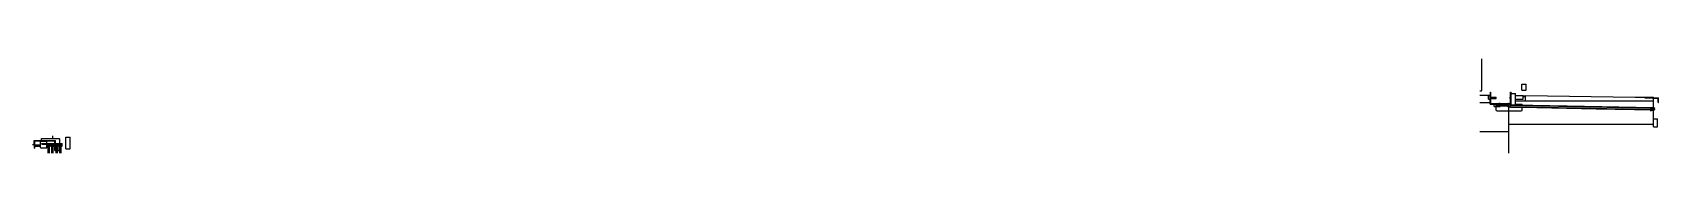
# Model space of a CAD drawing. Header units: metres. Extents: x 0 to 31.2, y 0 to 0.7.
# Drawn here: x 20 to 31.23, y 0 to 0.65 of the extents above; entities that cross this region are included whole.
import ezdxf

# ---------------------------------------------------------------- set-up
doc = ezdxf.new("R2010")
doc.units = ezdxf.units.M
doc.layers.add('G_MEDIDO', color=8, linetype='Continuous')
doc.layers.add('P_PROPUESTO', color=5, linetype='Continuous')

msp = doc.modelspace()

# ---------------------------------------------------------------- linework, layer by layer
at = {"layer": 'G_MEDIDO'}
for p, q in [((30.015, 0.433), (30.015, 0.65)), ((30.29, 0.47), (30.29, 0.475)), ((30.29, 0.475), (30.316, 0.475)), ((30.29, 0.435), (30.29, 0.47)), ((30.316, 0.475), (30.32, 0.475)), ((30.32, 0.44), (30.32, 0.475)), ((30, 0.43), (30.012, 0.43)), ((30, 0.4), (30.073, 0.4)), ((30, 0.35), (30.073, 0.35)), ((30.012, 0.43), (30.013, 0.431)), ((30.013, 0.431), (30.014, 0.431)), ((30.014, 0.431), (30.015, 0.433)), ((30.014, 0.431), (30.014, 0.431)), ((30.014, 0.431), (30.014, 0.431)), ((30.014, 0.431), (30.014, 0.431)), ((30.014, 0.431), (30.014, 0.431)), ((30.015, 0.433), (30.015, 0.433)), ((30.06, 0.395), (30.06, 0.398)), ((30.06, 0.398), (30.073, 0.398)), ((30.06, 0.372), (30.06, 0.395)), ((30.06, 0.372), (30.073, 0.372)), ((30.073, 0.398), (30.073, 0.4)), ((30.073, 0.372), (30.073, 0.398)), ((30.073, 0.35), (30.073, 0.372)), ((30.073, 0.337), (30.073, 0.35)), ((30.074, 0.343), (30.074, 0.42)), ((30.074, 0.42), (30.076, 0.42)), ((30.074, 0.34), (30.074, 0.343)), ((30.074, 0.343), (30.076, 0.343)), ((30.074, 0.337), (30.074, 0.34)), ((30.074, 0.34), (30.192, 0.34)), ((30.076, 0.386), (30.076, 0.42)), ((30.076, 0.376), (30.076, 0.386)), ((30.076, 0.386), (30.114, 0.386)), ((30.076, 0.343), (30.076, 0.376)), ((30.076, 0.376), (30.114, 0.376)), ((30.076, 0.343), (30.133, 0.343)), ((30.114, 0.376), (30.114, 0.386)), ((30.133, 0.343), (30.133, 0.344)), ((30.133, 0.344), (30.141, 0.344)), ((30.133, 0.343), (30.141, 0.343)), ((30.141, 0.343), (30.141, 0.344)), ((30.141, 0.343), (30.191, 0.343)), ((30.191, 0.343), (30.192, 0.343)), ((30.191, 0.341), (30.191, 0.343)), ((30.191, 0.341), (30.192, 0.341)), ((30.192, 0.343), (30.192, 0.343)), ((30.192, 0.341), (30.192, 0.343)), ((30.192, 0.34), (30.192, 0.343)), ((30.192, 0.338), (30.192, 0.34)), ((30.192, 0.337), (30.192, 0.338)), ((30.192, 0.338), (30.192, 0.338)), ((30.194, 0.338), (30.194, 0.344)), ((30.194, 0.344), (30.196, 0.344)), ((30.194, 0.336), (30.194, 0.338)), ((30.196, 0.338), (30.196, 0.344)), ((30.196, 0.337), (30.196, 0.338)), ((30.206, 0.338), (30.206, 0.344)), ((30.206, 0.344), (30.208, 0.344)), ((30.206, 0.338), (30.206, 0.338)), ((30.206, 0.337), (30.206, 0.338)), ((30.208, 0.338), (30.208, 0.344)), ((30.208, 0.343), (30.208, 0.343)), ((30.208, 0.341), (30.208, 0.343)), ((30.208, 0.341), (30.208, 0.341)), ((30.208, 0.338), (30.208, 0.338)), ((30.208, 0.337), (30.208, 0.338)), ((30.208, 0.337), (30.208, 0.337)), ((30.208, 0.343), (30.211, 0.343)), ((30.208, 0.341), (30.208, 0.343)), ((30.208, 0.34), (30.208, 0.341)), ((30.208, 0.341), (30.211, 0.341)), ((30.208, 0.34), (30.216, 0.34)), ((30.208, 0.338), (30.208, 0.34)), ((30.209, 0.338), (30.208, 0.338)), ((30.209, 0.337), (30.209, 0.338)), ((30.209, 0.337), (30.209, 0.337)), ((30.209, 0.337), (30.209, 0.337)), ((30.211, 0.376), (30.211, 0.386)), ((30.211, 0.386), (30.213, 0.386)), ((30.211, 0.376), (30.213, 0.376)), ((30.211, 0.343), (30.213, 0.343)), ((30.211, 0.341), (30.211, 0.343)), ((30.213, 0.386), (30.213, 0.42)), ((30.213, 0.42), (30.216, 0.42)), ((30.213, 0.376), (30.213, 0.386)), ((30.213, 0.343), (30.213, 0.376)), ((30.213, 0.343), (30.216, 0.343)), ((30.216, 0.343), (30.216, 0.42)), ((30.216, 0.34), (30.216, 0.343)), ((30.216, 0.337), (30.216, 0.34)), ((30.218, 0.411), (30.229, 0.411)), ((30.218, 0.337), (30.218, 0.411)), ((30.229, 0.411), (30.244, 0.411)), ((30.244, 0.411), (30.246, 0.41)), ((30.246, 0.41), (30.246, 0.41)), ((30.246, 0.41), (30.246, 0.41)), ((30.246, 0.41), (30.246, 0.41)), ((30.247, 0.409), (30.246, 0.41)), ((30.246, 0.41), (30.246, 0.41)), ((30.247, 0.407), (30.247, 0.409)), ((30.247, 0.409), (30.247, 0.409)), ((30.247, 0.398), (30.247, 0.407)), ((30.247, 0.334), (30.247, 0.398)), ((30.248, 0.398), (30.268, 0.398)), ((30.248, 0.372), (30.248, 0.398)), ((30.248, 0.372), (30.3, 0.372)), ((30.248, 0.36), (30.316, 0.36)), ((30.248, 0.337), (30.248, 0.36)), ((30.248, 0.337), (30.268, 0.337)), ((30.248, 0.334), (30.248, 0.337)), ((30.268, 0.398), (30.3, 0.398)), ((30.268, 0.337), (30.287, 0.337)), ((30.287, 0.337), (30.29, 0.337)), ((30.29, 0.435), (30.294, 0.435)), ((30.294, 0.435), (30.32, 0.435)), ((30.3, 0.375), (30.3, 0.398)), ((30.3, 0.372), (30.3, 0.375)), ((30.302, 0.395), (30.302, 0.396)), ((30.302, 0.396), (30.314, 0.396)), ((30.302, 0.395), (30.302, 0.395)), ((30.302, 0.391), (30.302, 0.395)), ((30.302, 0.391), (30.302, 0.391)), ((30.302, 0.391), (30.302, 0.391)), ((30.302, 0.391), (30.314, 0.391)), ((30.314, 0.396), (30.314, 0.395)), ((30.314, 0.395), (30.314, 0.395)), ((30.314, 0.391), (30.314, 0.395)), ((30.314, 0.391), (30.314, 0.391)), ((30.314, 0.391), (30.314, 0.391)), ((30.315, 0.397), (30.315, 0.398)), ((30.315, 0.398), (30.316, 0.398)), ((30.315, 0.361), (30.315, 0.397)), ((30.315, 0.36), (30.315, 0.361)), ((30.315, 0.36), (30.316, 0.36)), ((30.316, 0.398), (31.075, 0.387)), ((30.316, 0.36), (30.975, 0.36)), ((30.32, 0.435), (30.32, 0.44)), ((30.975, 0.36), (31.195, 0.36)), ((31.075, 0.387), (31.199, 0.385)), ((31.14, 0.384), (31.2, 0.382)), ((31.14, 0.382), (31.14, 0.384)), ((31.14, 0.382), (31.2, 0.38)), ((31.195, 0.36), (31.198, 0.359)), ((31.195, 0.36), (31.199, 0.36)), ((31.198, 0.359), (31.198, 0.359)), ((31.198, 0.359), (31.199, 0.359)), ((31.199, 0.385), (31.2, 0.385)), ((31.199, 0.36), (31.2, 0.36)), ((31.199, 0.359), (31.199, 0.359)), ((31.199, 0.358), (31.199, 0.359)), ((31.199, 0.359), (31.199, 0.359)), ((31.2, 0.355), (31.199, 0.358)), ((31.199, 0.358), (31.199, 0.358)), ((31.2, 0.384), (31.2, 0.385)), ((31.2, 0.382), (31.2, 0.384)), ((31.2, 0.38), (31.2, 0.382)), ((31.2, 0.382), (31.235, 0.381)), ((31.2, 0.361), (31.2, 0.38)), ((31.2, 0.38), (31.233, 0.379)), ((31.2, 0.36), (31.2, 0.361)), ((31.2, 0.331), (31.2, 0.355)), ((31.233, 0.349), (31.233, 0.379)), ((31.233, 0.349), (31.235, 0.349)), ((31.235, 0.349), (31.235, 0.381)), ((30.073, 0.337), (30.074, 0.337)), ((30.074, 0.337), (30.1, 0.337)), ((30.1, 0.337), (30.116, 0.337)), ((30.1, 0.321), (30.1, 0.337)), ((30.1, 0.321), (30.105, 0.321)), ((30.105, 0.321), (30.113, 0.321)), ((30.113, 0.332), (30.114, 0.335)), ((30.113, 0.328), (30.113, 0.332)), ((30.113, 0.321), (30.113, 0.328)), ((30.113, 0.298), (30.113, 0.321)), ((30.113, 0.321), (30.14, 0.321)), ((30.114, 0.295), (30.113, 0.298)), ((30.113, 0.298), (30.113, 0.298)), ((30.114, 0.335), (30.115, 0.336)), ((30.114, 0.335), (30.114, 0.335)), ((30.115, 0.294), (30.114, 0.295)), ((30.114, 0.295), (30.114, 0.295)), ((30.115, 0.336), (30.115, 0.336)), ((30.115, 0.336), (30.116, 0.336)), ((30.115, 0.336), (30.115, 0.336)), ((30.115, 0.294), (30.115, 0.294)), ((30.115, 0.294), (30.116, 0.294)), ((30.116, 0.337), (30.121, 0.337)), ((30.116, 0.336), (30.116, 0.337)), ((30.116, 0.294), (30.119, 0.293)), ((30.119, 0.293), (30.119, 0.292)), ((30.119, 0.292), (30.2, 0.292)), ((30.121, 0.328), (30.121, 0.337)), ((30.121, 0.337), (30.122, 0.337)), ((30.121, 0.328), (30.122, 0.328)), ((30.122, 0.333), (30.122, 0.337)), ((30.122, 0.337), (30.192, 0.337)), ((30.123, 0.333), (30.122, 0.333)), ((30.122, 0.328), (30.122, 0.329)), ((30.122, 0.329), (30.126, 0.329)), ((30.122, 0.326), (30.122, 0.328)), ((30.122, 0.326), (30.14, 0.326)), ((30.123, 0.331), (30.123, 0.333)), ((30.124, 0.33), (30.123, 0.331)), ((30.123, 0.331), (30.123, 0.331)), ((30.124, 0.33), (30.124, 0.33)), ((30.124, 0.33), (30.124, 0.33)), ((30.124, 0.33), (30.126, 0.329)), ((30.126, 0.329), (30.126, 0.329)), ((30.126, 0.329), (30.192, 0.329)), ((30.14, 0.326), (30.193, 0.326)), ((30.14, 0.323), (30.14, 0.326)), ((30.14, 0.321), (30.14, 0.323)), ((30.192, 0.329), (30.192, 0.337)), ((30.192, 0.327), (30.192, 0.329)), ((30.193, 0.326), (30.192, 0.327)), ((30.193, 0.326), (30.193, 0.326)), ((30.193, 0.324), (30.193, 0.326)), ((30.193, 0.324), (30.193, 0.326)), ((30.194, 0.323), (30.193, 0.324)), ((30.194, 0.335), (30.194, 0.336)), ((30.194, 0.333), (30.194, 0.335)), ((30.195, 0.331), (30.194, 0.333)), ((30.195, 0.321), (30.194, 0.323)), ((30.195, 0.321), (30.194, 0.323)), ((30.196, 0.329), (30.195, 0.331)), ((30.195, 0.321), (30.196, 0.32)), ((30.195, 0.321), (30.196, 0.32)), ((30.196, 0.335), (30.196, 0.337)), ((30.196, 0.333), (30.196, 0.335)), ((30.197, 0.332), (30.196, 0.333)), ((30.197, 0.328), (30.196, 0.329)), ((30.196, 0.32), (30.197, 0.32)), ((30.196, 0.32), (30.197, 0.32)), ((30.197, 0.33), (30.197, 0.332)), ((30.198, 0.329), (30.197, 0.33)), ((30.198, 0.326), (30.197, 0.328)), ((30.197, 0.32), (30.198, 0.319)), ((30.197, 0.32), (30.198, 0.319)), ((30.199, 0.328), (30.198, 0.329)), ((30.199, 0.325), (30.198, 0.326)), ((30.198, 0.319), (30.2, 0.319)), ((30.198, 0.319), (30.2, 0.319)), ((30.2, 0.326), (30.199, 0.328)), ((30.199, 0.325), (30.2, 0.324)), ((30.2, 0.326), (30.202, 0.325)), ((30.2, 0.324), (30.202, 0.323)), ((30.2, 0.292), (30.2, 0.319)), ((30.2, 0.319), (30.2, 0.319)), ((30.2, 0.319), (30.212, 0.318)), ((30.2, 0.319), (30.2, 0.319)), ((30.2, 0.319), (30.2, 0.319)), ((30.2, 0.319), (30.2, 0.319)), ((30.2, 0.204), (30.2, 0.292)), ((30.2, 0.292), (30.268, 0.292)), ((30.202, 0.325), (30.203, 0.324)), ((30.202, 0.323), (30.203, 0.322)), ((30.203, 0.324), (30.204, 0.323)), ((30.203, 0.322), (30.205, 0.321)), ((30.204, 0.323), (30.206, 0.323)), ((30.205, 0.321), (30.207, 0.32)), ((30.206, 0.336), (30.206, 0.337)), ((30.206, 0.336), (30.206, 0.336)), ((30.206, 0.335), (30.206, 0.336)), ((30.207, 0.334), (30.206, 0.335)), ((30.206, 0.323), (30.207, 0.322)), ((30.207, 0.334), (30.207, 0.334)), ((30.208, 0.333), (30.207, 0.334)), ((30.207, 0.322), (30.209, 0.322)), ((30.207, 0.32), (30.208, 0.32)), ((30.208, 0.336), (30.208, 0.337)), ((30.208, 0.336), (30.208, 0.336)), ((30.208, 0.336), (30.208, 0.336)), ((30.209, 0.335), (30.208, 0.336)), ((30.208, 0.333), (30.208, 0.333)), ((30.208, 0.333), (30.209, 0.332)), ((30.208, 0.32), (30.21, 0.319)), ((30.209, 0.337), (30.216, 0.337)), ((30.209, 0.336), (30.209, 0.337)), ((30.209, 0.337), (30.209, 0.337)), ((30.209, 0.336), (30.209, 0.336)), ((30.209, 0.336), (30.209, 0.336)), ((30.21, 0.335), (30.209, 0.336)), ((30.209, 0.335), (30.209, 0.335)), ((30.209, 0.335), (30.209, 0.334)), ((30.209, 0.334), (30.21, 0.334)), ((30.209, 0.332), (30.209, 0.332)), ((30.209, 0.332), (30.21, 0.332)), ((30.209, 0.322), (30.211, 0.321)), ((30.21, 0.335), (30.21, 0.335)), ((30.21, 0.335), (30.21, 0.335)), ((30.21, 0.335), (30.211, 0.335)), ((30.21, 0.334), (30.21, 0.334)), ((30.21, 0.334), (30.211, 0.334)), ((30.21, 0.332), (30.21, 0.332)), ((30.21, 0.332), (30.211, 0.331)), ((30.21, 0.319), (30.212, 0.319)), ((30.211, 0.335), (30.211, 0.335)), ((30.211, 0.335), (30.211, 0.334)), ((30.211, 0.334), (30.212, 0.334)), ((30.211, 0.334), (30.211, 0.334)), ((30.211, 0.334), (30.211, 0.333)), ((30.211, 0.333), (30.212, 0.333)), ((30.211, 0.331), (30.212, 0.331)), ((30.211, 0.321), (30.212, 0.321)), ((30.212, 0.334), (30.247, 0.334)), ((30.212, 0.334), (30.212, 0.334)), ((30.212, 0.334), (30.212, 0.334)), ((30.212, 0.333), (30.212, 0.333)), ((30.212, 0.333), (31.21, 0.313)), ((30.212, 0.331), (30.212, 0.331)), ((30.212, 0.331), (31.21, 0.311)), ((30.212, 0.321), (31.21, 0.301)), ((30.212, 0.319), (31.21, 0.299)), ((30.212, 0.318), (30.212, 0.318)), ((30.212, 0.318), (30.293, 0.317)), ((30.212, 0.318), (30.293, 0.317)), ((30.216, 0.337), (30.218, 0.337)), ((30.248, 0.334), (30.284, 0.333)), ((30.248, 0.334), (30.248, 0.334)), ((30.248, 0.334), (31.2, 0.315)), ((30.268, 0.292), (30.287, 0.292)), ((30.284, 0.333), (30.293, 0.333)), ((30.287, 0.292), (30.29, 0.293)), ((30.29, 0.337), (30.29, 0.336)), ((30.29, 0.336), (30.291, 0.336)), ((30.29, 0.293), (30.29, 0.294)), ((30.29, 0.294), (30.291, 0.294)), ((30.291, 0.336), (30.291, 0.336)), ((30.292, 0.335), (30.291, 0.336)), ((30.291, 0.336), (30.291, 0.336)), ((30.291, 0.294), (30.292, 0.295)), ((30.291, 0.294), (30.291, 0.294)), ((30.293, 0.333), (30.292, 0.335)), ((30.292, 0.335), (30.292, 0.335)), ((30.292, 0.295), (30.293, 0.298)), ((30.292, 0.295), (30.292, 0.295)), ((30.293, 0.298), (30.293, 0.317)), ((30.293, 0.317), (30.293, 0.317)), ((30.293, 0.317), (30.804, 0.306)), ((30.293, 0.298), (30.293, 0.298)), ((30.804, 0.306), (31.2, 0.298)), ((31.2, 0.322), (31.2, 0.331)), ((31.2, 0.315), (31.2, 0.322)), ((31.2, 0.204), (31.2, 0.298)), ((31.201, 0.225), (31.201, 0.237)), ((31.201, 0.237), (31.223, 0.237)), ((31.201, 0.182), (31.201, 0.225)), ((31.21, 0.311), (31.21, 0.313)), ((31.21, 0.299), (31.21, 0.301)), ((31.223, 0.237), (31.229, 0.237)), ((31.229, 0.195), (31.229, 0.237)), ((20.14, 0.102), (20.14, 0.12)), ((30, 0.15), (30.159, 0.15)), ((30.159, 0.15), (30.196, 0.15)), ((30.196, 0.15), (30.2, 0.15)), ((30.196, 0.15), (30.198, 0.149)), ((30.198, 0.149), (30.198, 0.149)), ((30.198, 0.149), (30.199, 0.149)), ((30.199, 0.149), (30.199, 0.149)), ((30.199, 0.148), (30.199, 0.149)), ((30.199, 0.149), (30.199, 0.149)), ((30.2, 0.145), (30.199, 0.148)), ((30.199, 0.148), (30.199, 0.148)), ((30.2, 0.15), (30.2, 0.204)), ((30.201, 0.202), (30.2, 0.204)), ((30.2, 0.204), (30.2, 0.204)), ((30.2, 0.102), (30.2, 0.145)), ((30.201, 0.201), (30.201, 0.202)), ((30.201, 0.202), (30.201, 0.202)), ((30.201, 0.201), (30.202, 0.201)), ((30.202, 0.201), (30.202, 0.201)), ((30.202, 0.201), (30.204, 0.2)), ((30.204, 0.2), (30.204, 0.2)), ((30.204, 0.2), (30.975, 0.2)), ((30.975, 0.2), (31.195, 0.2)), ((31.195, 0.2), (31.198, 0.201)), ((31.198, 0.201), (31.198, 0.201)), ((31.198, 0.201), (31.199, 0.201)), ((31.199, 0.202), (31.2, 0.204)), ((31.199, 0.201), (31.199, 0.202)), ((31.199, 0.202), (31.199, 0.202)), ((31.199, 0.201), (31.199, 0.201)), ((31.2, 0.204), (31.2, 0.204)), ((31.201, 0.182), (31.207, 0.182)), ((31.207, 0.182), (31.229, 0.182)), ((31.229, 0.182), (31.229, 0.195)), ((20, 0.06), (20.012, 0.06)), ((20.012, 0.06), (20.012, 0.088)), ((20.012, 0.088), (20.014, 0.088)), ((20.014, 0.088), (20.061, 0.088)), ((20.014, 0.086), (20.014, 0.088)), ((20.014, 0.086), (20.017, 0.086)), ((20.014, 0.035), (20.014, 0.086)), ((20.014, 0.035), (20.017, 0.035)), ((20.017, 0.086), (20.154, 0.086)), ((20.017, 0.058), (20.017, 0.086)), ((20.017, 0.048), (20.017, 0.058)), ((20.017, 0.058), (20.055, 0.058)), ((20.017, 0.035), (20.017, 0.048)), ((20.017, 0.048), (20.055, 0.048)), ((20.055, 0.082), (20.056, 0.083)), ((20.055, 0.081), (20.055, 0.082)), ((20.055, 0.058), (20.055, 0.081)), ((20.055, 0.048), (20.055, 0.058)), ((20.055, 0.04), (20.055, 0.048)), ((20.055, 0.038), (20.055, 0.04)), ((20.055, 0.038), (20.056, 0.037)), ((20.056, 0.083), (20.098, 0.083)), ((20.056, 0.037), (20.098, 0.037)), ((20.061, 0.088), (20.061, 0.102)), ((20.061, 0.102), (20.14, 0.102)), ((20.061, 0.088), (20.062, 0.088)), ((20.062, 0.097), (20.063, 0.098)), ((20.062, 0.088), (20.062, 0.097)), ((20.062, 0.088), (20.157, 0.088)), ((20.063, 0.099), (20.063, 0.1)), ((20.063, 0.1), (20.064, 0.1)), ((20.063, 0.098), (20.063, 0.099)), ((20.064, 0.1), (20.065, 0.101)), ((20.064, 0.1), (20.064, 0.1)), ((20.064, 0.1), (20.064, 0.1)), ((20.064, 0.062), (20.064, 0.066)), ((20.064, 0.066), (20.099, 0.066)), ((20.064, 0.062), (20.099, 0.062)), ((20.065, 0.101), (20.066, 0.101)), ((20.066, 0.101), (20.114, 0.101)), ((20.098, 0.083), (20.099, 0.082)), ((20.098, 0.037), (20.099, 0.038)), ((20.099, 0.081), (20.099, 0.082)), ((20.099, 0.066), (20.099, 0.081)), ((20.099, 0.062), (20.099, 0.066)), ((20.099, 0.066), (20.151, 0.066)), ((20.099, 0.048), (20.099, 0.062)), ((20.099, 0.062), (20.105, 0.062)), ((20.099, 0.04), (20.099, 0.048)), ((20.099, 0.048), (20.105, 0.048)), ((20.099, 0.038), (20.099, 0.04)), ((20.105, 0.06), (20.105, 0.062)), ((20.105, 0.062), (20.145, 0.062)), ((20.105, 0.048), (20.105, 0.06)), ((20.105, 0.06), (20.108, 0.06)), ((20.105, 0.048), (20.108, 0.048)), ((20.108, 0.048), (20.108, 0.06)), ((20.108, 0.06), (20.115, 0.06)), ((20.108, 0), (20.108, 0.048)), ((20.114, 0.101), (20.183, 0.101)), ((20.115, 0.06), (20.117, 0.06)), ((20.117, 0.056), (20.117, 0.06)), ((20.117, 0.06), (20.119, 0.06)), ((20.117, 0.05), (20.117, 0.056)), ((20.117, 0.056), (20.119, 0.056)), ((20.117, 0.048), (20.117, 0.05)), ((20.117, 0.05), (20.119, 0.05)), ((20.117, 0), (20.117, 0.048)), ((20.117, 0.048), (20.119, 0.048)), ((20.119, 0.056), (20.119, 0.06)), ((20.119, 0.05), (20.119, 0.056)), ((20.119, 0.056), (20.131, 0.056)), ((20.119, 0.048), (20.119, 0.05)), ((20.119, 0.05), (20.131, 0.05)), ((20.131, 0.05), (20.131, 0.056)), ((20.131, 0.056), (20.134, 0.056)), ((20.131, 0.044), (20.131, 0.05)), ((20.131, 0.05), (20.134, 0.05)), ((20.131, 0.044), (20.134, 0.044)), ((20.134, 0.05), (20.134, 0.056)), ((20.134, 0.056), (20.141, 0.056)), ((20.134, 0.044), (20.134, 0.05)), ((20.134, 0), (20.134, 0.044)), ((20.141, 0.056), (20.143, 0.056)), ((20.143, 0.044), (20.143, 0.056)), ((20.143, 0.056), (20.145, 0.056)), ((20.143, 0), (20.143, 0.044)), ((20.143, 0.044), (20.145, 0.044)), ((20.145, 0.056), (20.145, 0.062)), ((20.145, 0.062), (20.151, 0.062)), ((20.145, 0.048), (20.145, 0.056)), ((20.145, 0.044), (20.145, 0.048)), ((20.145, 0.048), (20.151, 0.048)), ((20.151, 0.062), (20.151, 0.066)), ((20.151, 0.058), (20.151, 0.062)), ((20.151, 0.048), (20.151, 0.058)), ((20.151, 0.058), (20.154, 0.058)), ((20.151, 0.048), (20.154, 0.048)), ((20.154, 0.086), (20.157, 0.086)), ((20.154, 0.066), (20.154, 0.086)), ((20.154, 0.062), (20.154, 0.066)), ((20.154, 0.066), (20.157, 0.066)), ((20.154, 0.058), (20.154, 0.062)), ((20.154, 0.048), (20.154, 0.062)), ((20.154, 0.062), (20.157, 0.062)), ((20.154, 0.062), (20.154, 0.062)), ((20.154, 0.048), (20.154, 0.058)), ((20.154, 0.035), (20.154, 0.048)), ((20.154, 0.048), (20.157, 0.048)), ((20.154, 0.019), (20.154, 0.035)), ((20.154, 0.035), (20.157, 0.035)), ((20.154, 0.019), (20.16, 0.019)), ((20.157, 0.088), (20.158, 0.088)), ((20.157, 0.086), (20.157, 0.088)), ((20.157, 0.066), (20.157, 0.086)), ((20.157, 0.062), (20.157, 0.066)), ((20.157, 0.066), (20.158, 0.066)), ((20.157, 0.048), (20.157, 0.062)), ((20.157, 0.062), (20.158, 0.062)), ((20.157, 0.035), (20.157, 0.048)), ((20.157, 0.048), (20.158, 0.048)), ((20.157, 0.035), (20.158, 0.035)), ((20.158, 0.066), (20.158, 0.088)), ((20.158, 0.062), (20.158, 0.066)), ((20.158, 0.066), (20.188, 0.066)), ((20.158, 0.048), (20.158, 0.062)), ((20.158, 0.062), (20.16, 0.062)), ((20.158, 0.035), (20.158, 0.048)), ((20.158, 0.048), (20.16, 0.048)), ((20.16, 0.06), (20.16, 0.062)), ((20.16, 0.062), (20.174, 0.062)), ((20.16, 0.048), (20.16, 0.06)), ((20.16, 0.06), (20.163, 0.06)), ((20.16, 0.019), (20.16, 0.048)), ((20.16, 0.048), (20.163, 0.048)), ((20.163, 0.048), (20.163, 0.06)), ((20.163, 0.06), (20.17, 0.06)), ((20.163, 0), (20.163, 0.048)), ((20.17, 0.06), (20.172, 0.06)), ((20.172, 0.056), (20.172, 0.06)), ((20.172, 0.06), (20.174, 0.06)), ((20.172, 0.05), (20.172, 0.056)), ((20.172, 0.056), (20.174, 0.056)), ((20.172, 0.048), (20.172, 0.05)), ((20.172, 0.05), (20.174, 0.05)), ((20.172, 0), (20.172, 0.048)), ((20.172, 0.048), (20.174, 0.048)), ((20.174, 0.06), (20.174, 0.062)), ((20.174, 0.062), (20.188, 0.062)), ((20.174, 0.056), (20.174, 0.06)), ((20.174, 0.05), (20.174, 0.056)), ((20.174, 0.056), (20.186, 0.056)), ((20.174, 0.048), (20.174, 0.05)), ((20.174, 0.05), (20.186, 0.05)), ((20.174, 0.019), (20.174, 0.048)), ((20.174, 0.019), (20.183, 0.019)), ((20.183, 0.101), (20.184, 0.101)), ((20.183, 0.019), (20.184, 0.019)), ((20.184, 0.101), (20.186, 0.1)), ((20.184, 0.019), (20.186, 0.02)), ((20.186, 0.1), (20.186, 0.1)), ((20.186, 0.1), (20.186, 0.1)), ((20.187, 0.1), (20.186, 0.1)), ((20.186, 0.056), (20.186, 0.058)), ((20.186, 0.058), (20.188, 0.058)), ((20.186, 0.05), (20.186, 0.056)), ((20.186, 0.056), (20.189, 0.056)), ((20.186, 0.044), (20.186, 0.05)), ((20.186, 0.05), (20.189, 0.05)), ((20.186, 0.02), (20.186, 0.044)), ((20.186, 0.044), (20.189, 0.044)), ((20.186, 0.02), (20.186, 0.02)), ((20.186, 0.02), (20.186, 0.02)), ((20.186, 0.02), (20.186, 0.02)), ((20.187, 0.099), (20.187, 0.1)), ((20.187, 0.098), (20.187, 0.099)), ((20.188, 0.097), (20.187, 0.098)), ((20.188, 0.066), (20.188, 0.097)), ((20.188, 0.062), (20.188, 0.066)), ((20.188, 0.066), (20.206, 0.066)), ((20.188, 0.058), (20.188, 0.062)), ((20.188, 0.062), (20.2, 0.062)), ((20.189, 0.05), (20.189, 0.056)), ((20.189, 0.056), (20.196, 0.056)), ((20.189, 0.044), (20.189, 0.05)), ((20.189, 0), (20.189, 0.044)), ((20.196, 0.056), (20.198, 0.056)), ((20.198, 0.044), (20.198, 0.056)), ((20.198, 0.056), (20.2, 0.056)), ((20.198, 0), (20.198, 0.044)), ((20.198, 0.044), (20.2, 0.044)), ((20.2, 0.056), (20.2, 0.062)), ((20.2, 0.062), (20.206, 0.062)), ((20.2, 0.048), (20.2, 0.056)), ((20.2, 0.048), (20.206, 0.048)), ((20.2, 0.044), (20.2, 0.048)), ((20.206, 0.062), (20.206, 0.066)), ((20.206, 0.048), (20.206, 0.062)), ((20.23, 0.063), (20.23, 0.11)), ((20.23, 0.11), (20.242, 0.11)), ((20.23, 0.03), (20.23, 0.063)), ((20.23, 0.03), (20.247, 0.03)), ((20.242, 0.11), (20.26, 0.11)), ((20.247, 0.03), (20.26, 0.03)), ((20.26, 0.077), (20.26, 0.11)), ((20.26, 0.03), (20.26, 0.077)), ((30.2, 0), (30.2, 0.102))]:
    msp.add_line(p, q, dxfattribs=at)
at = {"layer": 'P_PROPUESTO'}
msp.add_line((30.31, 0.32), (31.21, 0.3), dxfattribs=at)
msp.add_lwpolyline([(31.21, 0.3), (31.18, 0.311), (31.18, 0.291)], close=True, dxfattribs=at)

doc.saveas('drawing.dxf')
